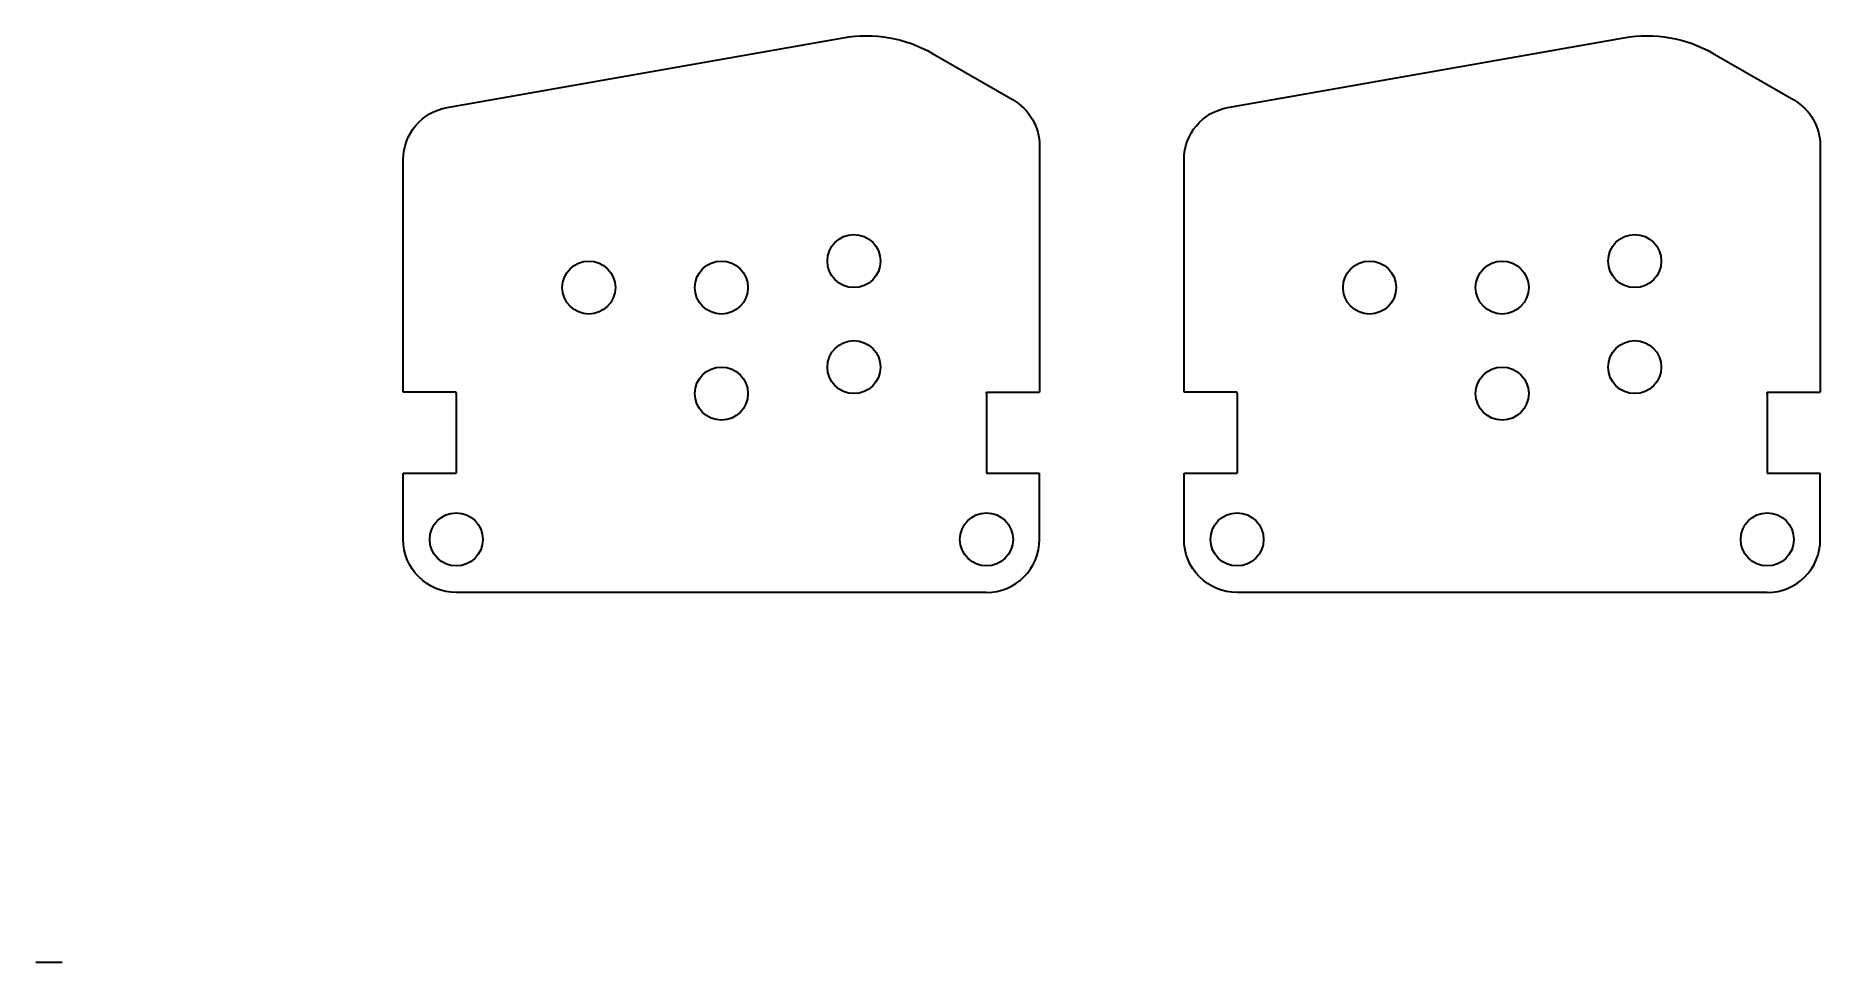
# Model space of a CAD drawing. Header units: millimetres. Extents: x 0 to 3553, y 0 to 1781.
# Drawn here: x 0 to 67.3, y 0 to 35 of the extents above; entities that cross this region are included whole.
import ezdxf
from ezdxf import colors
from ezdxf.entities.mleader import LeaderData, LeaderLine
from ezdxf.math import Vec2, Vec3

# ---------------------------------------------------------------- set-up
doc = ezdxf.new("R2010")
doc.units = ezdxf.units.MM
doc.styles.get("Standard").update_dxf_attribs({"font": 'arial.ttf'})

msp = doc.modelspace()

# ---------------------------------------------------------------- linework, layer by layer
at = {"color": 0}
for p, q in [((15.864, 21.503), (13.864, 21.503)), ((15.864, 21.453), (15.864, 21.503)), ((35.864, 21.503), (37.864, 21.503)), ((35.864, 21.453), (35.864, 21.503)), ((45.314, 21.503), (43.314, 21.503)), ((45.314, 21.453), (45.314, 21.503)), ((65.314, 21.503), (67.314, 21.503)), ((65.314, 21.453), (65.314, 21.503))]:
    msp.add_line(p, q, dxfattribs=at)
for p, q in [((15.864, 21.453), (15.864, 18.453)), ((35.864, 21.453), (35.864, 18.453)), ((45.314, 21.453), (45.314, 18.453)), ((65.314, 21.453), (65.314, 18.453)), ((13.864, 18.453), (15.864, 18.453)), ((35.864, 18.453), (37.864, 18.453)), ((43.314, 18.453), (45.314, 18.453)), ((65.314, 18.453), (67.314, 18.453))]:
    msp.add_line(p, q)
for points in [[(13.864, 21.503), (13.864, 30.275, -0.36397), (15.516, 32.244), (30.457, 34.879, -0.176327), (33.825, 34.285), (36.864, 32.53, -0.267949), (37.864, 30.798), (37.864, 21.503)], [(43.314, 21.503), (43.314, 30.275, -0.36397), (44.967, 32.244), (59.907, 34.879, -0.176327), (63.275, 34.285), (66.314, 32.53, -0.267949), (67.314, 30.798), (67.314, 21.503)], [(15.864, 13.953, -0.414214), (13.864, 15.953), (13.864, 18.453)], [(35.864, 13.953, 0.414214), (37.864, 15.953), (37.864, 18.453)], [(45.314, 13.953, -0.414214), (43.314, 15.953), (43.314, 18.453)], [(65.314, 13.953, 0.414214), (67.314, 15.953), (67.314, 18.453)]]:
    msp.add_lwpolyline(points, format="xyb")
for points in [[(35.864, 13.953), (15.864, 13.953)], [(65.314, 13.953), (45.314, 13.953)]]:
    msp.add_lwpolyline(points)
for centre in [(30.864, 26.453), (60.314, 26.453), (20.864, 25.453), (25.864, 25.453), (50.314, 25.453), (55.314, 25.453), (30.864, 22.453), (60.314, 22.453), (25.864, 21.453), (55.314, 21.453), (15.864, 15.953), (35.864, 15.953), (45.314, 15.953), (65.314, 15.953)]:
    msp.add_circle(centre, 1)
msp.add_open_spline([(0, 0), (0.333, 0), (0.667, 0), (1, 0)], degree=3)
msp.add_open_spline([(0, 0), (0.333, 0), (0.667, 0), (1, 0)], degree=3)

# ---------------------------------------------------------------- leaders
ml = msp.add_multileader_mtext('Standard')
ml.set_content('', color=256)
ml.set_leader_properties()
ml.build(insert=Vec2(0, 0))
ctx = ml.context
ctx.base_point, ctx.plane_origin = Vec3(3550.772, 1778.594), Vec3(3572.826, 1787.923)
ctx.text_align_type = 2
notes = []
notes.append((ctx, [(0, (0, 0, 0), (0, 0), (1, 0), 1, [])]))
ctx.mtext.insert, ctx.mtext.alignment, ctx.mtext.flow_direction = Vec3(3552.772, 1780.594), 3, 5
for ctx, leaders in notes:
    for number, flags, end, landing, length, lines in leaders:
        leader = LeaderData()
        leader.index, (leader.has_last_leader_line, leader.has_dogleg_vector, leader.attachment_direction) = number, flags
        leader.last_leader_point, leader.dogleg_vector, leader.dogleg_length = Vec3(end), Vec3(landing), length
        for number, points, colour, breaks in lines:
            line = LeaderLine()
            line.index, line.vertices, line.color, line.breaks = number, Vec3.list(points), colors.encode_raw_color(colour), breaks
            leader.lines.append(line)
        ctx.leaders.append(leader)

doc.saveas('drawing.dxf')
